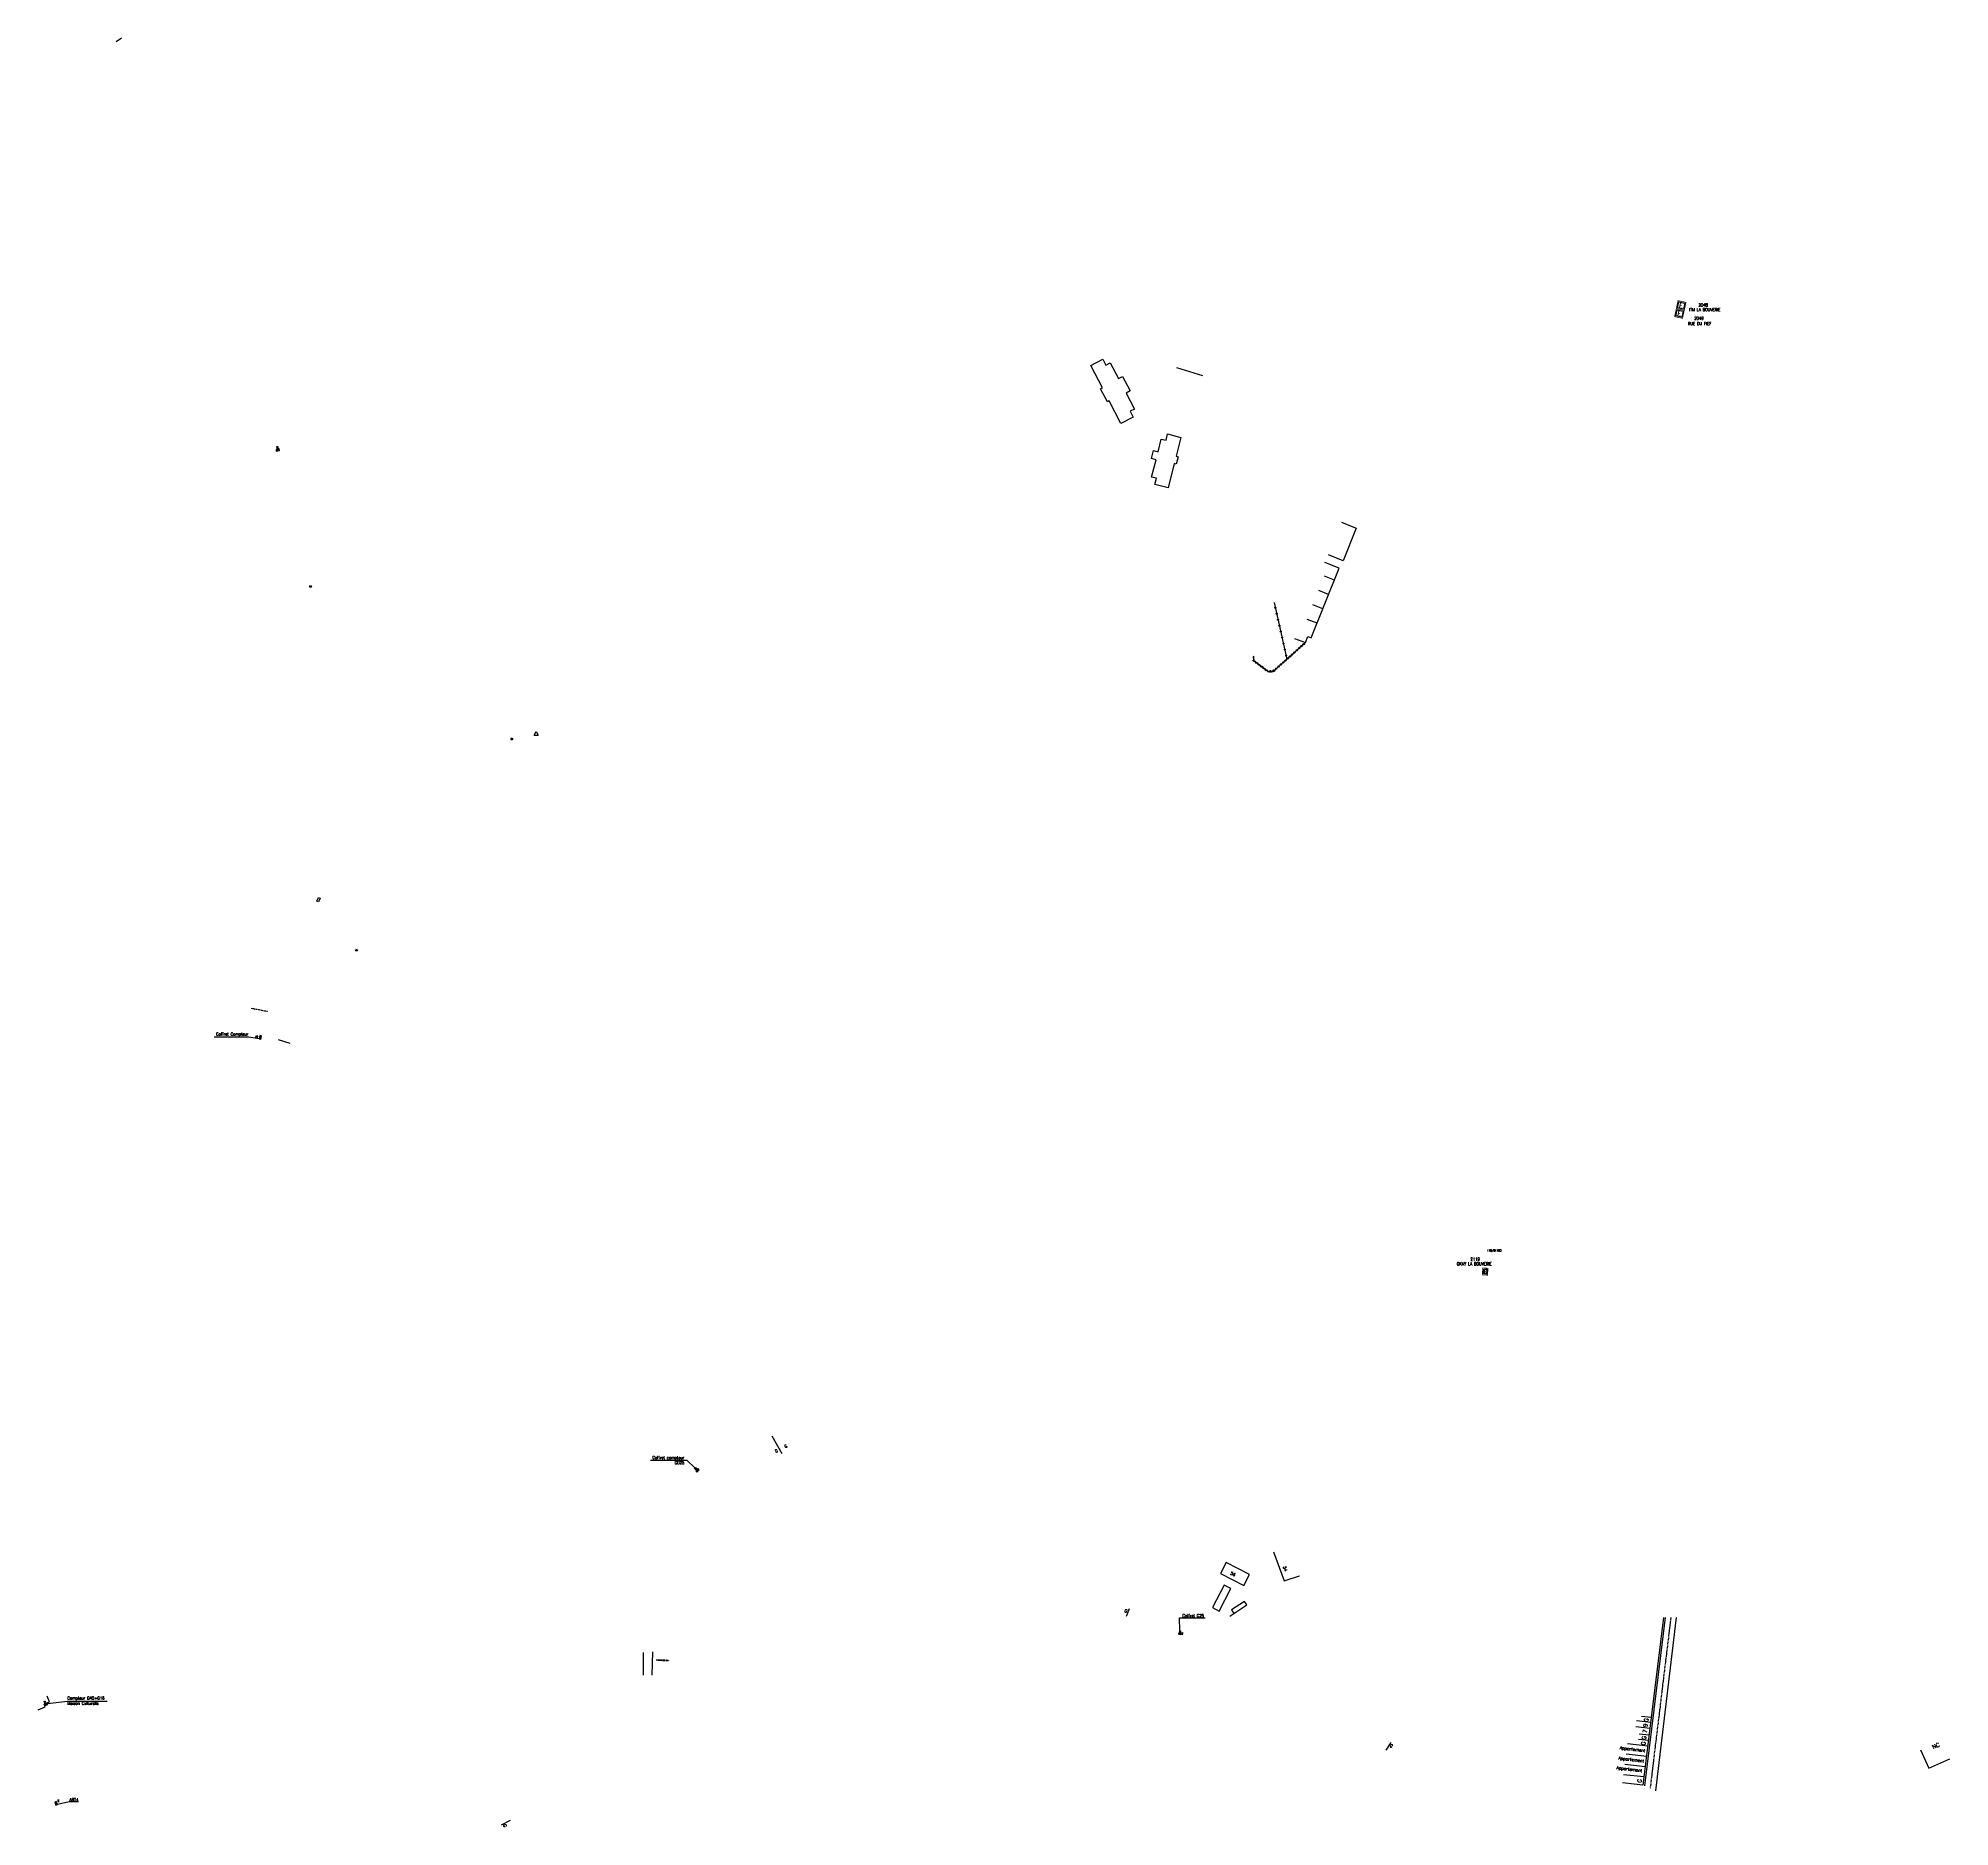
# Model space of a CAD drawing. Header units: millimetres. Extents: x 114000 to 114938, y 122018 to 122896.
import ezdxf
from ezdxf.enums import TextEntityAlignment as Align

# ---------------------------------------------------------------- set-up
doc = ezdxf.new("R2010")
doc.units = ezdxf.units.MM
doc.linetypes.add('CENTER', pattern=[2, 1.25, -0.25, 0.25, -0.25])
doc.linetypes.add('DASHED', pattern=[0.75, 0.5, -0.25])
doc.layers.get('0').update_dxf_attribs({"linetype": 'CONTINUOUS'})
for name, color, linetype in [('B_200', 7, 'CONTINUOUS'), ('BB01', 7, 'CONTINUOUS'), ('BB06', 7, 'CONTINUOUS'), ('BB_01', 252, 'CONTINUOUS'), ('BR01', 7, 'CONTINUOUS'), ('BR05', 7, 'CENTER'), ('BR12', 7, 'CONTINUOUS'), ('BR_12', 252, 'CONTINUOUS'), ('M_200', 7, 'CONTINUOUS'), ('W0008', 7, 'CONTINUOUS'), ('w0100', 7, 'CONTINUOUS'), ('W0112', 1, 'DASHED'), ('W0310', 3, 'CONTINUOUS'), ('w0322', 7, 'CONTINUOUS'), ('W0430', 7, 'CONTINUOUS'), ('W0432', 7, 'CONTINUOUS'), ('W0471', 7, 'CONTINUOUS'), ('W0991', 7, 'CONTINUOUS'), ('w1102', 7, 'CONTINUOUS')]:
    doc.layers.add(name, color=color, linetype=linetype)
doc.styles.add('M_ROMANS', font='ROMANS.shx', dxfattribs={"width": 0.75})
doc.styles.add('ROMANS', font='romans')
doc.styles.get("Standard").update_dxf_attribs({"font": 'romans.shx', "width": 0.85})
doc.dimstyles.get("Standard").update_dxf_attribs({"dimtxt": 1.5, "dimasz": 1.2, "dimexe": 0.625, "dimexo": 0.625, "dimgap": 0.25, "dimtad": 1, "dimdec": 1, "dimzin": 0, "dimdsep": 46, "dimtxsty": 'Standard', "dimcen": -0.5, "dimadec": 0, "dimazin": 0, "dimtfac": 1, "dimtdec": 1, "dimtmove": 0, "dimatfit": 3, "dimfxl": 0, "dimtolj": 1, "dimtzin": 0, "dimarcsym": 0})

# ---------------------------------------------------------------- blocks, each defined once
blk = doc.blocks.new('M_200_59')
at = {"layer": 'M_200', "color": 0, "linetype": 'Continuous', "const_width": 0.35, "flags": 128}
blk.add_lwpolyline([(4, 4), (4, 0), (0, 0), (0, 4)], close=True, dxfattribs=at)
at = {"layer": 'M_200', "color": 0, "linetype": 'Continuous'}
blk.add_lwpolyline([(0.5, 3.5), (3.5, 3.5), (3.5, 0.5), (0.5, 0.5)], close=True, dxfattribs=at)
at = {"layer": 'M_200', "insert": (2, 2), "char_height": 2.5, "width": 4, "attachment_point": 5}
blk.add_mtext('E', dxfattribs=at)
at = {"layer": 'M_200', "color": 0, "linetype": 'Continuous', "width": 0.85}
for tag, p in [('NUM', (2, 17.06)), ('NOM', (2, 10.65))]:
    blk.add_attdef(tag, text='', height=4, dxfattribs=at).set_placement(p, align=Align.MIDDLE)
at = {"layer": 'M_200', "color": 0, "linetype": 'Continuous', "style": 'M_ROMANS', "width": 0.75, "flags": 3}
for tag, p in [('DEF_COUP', (1.87, -5.49)), ('DEF_TYPE', (1.87, -7.99)), ('DEF_LEG', (1.87, -2.99))]:
    blk.add_attdef(tag, text='', height=1.2, dxfattribs=at).set_placement(p, align=Align.MIDDLE)
blk = doc.blocks.new('B_200_01')
at = {"color": 0, "linetype": 'Continuous', "flags": 128}
blk.add_lwpolyline([(-0.75, -0.75), (-0.75, 0.75), (0.75, 0.75), (0.75, -0.75)], close=True, dxfattribs=at)
at = {"color": 0, "linetype": 'Continuous', "style": 'M_ROMANS', "width": 0.75}
blk.add_text('R', height=0.9, dxfattribs=at).set_placement((0, 0), align=Align.MIDDLE)
at = {"color": 0, "linetype": 'Continuous', "style": 'M_ROMANS', "width": 0.75, "flags": 3}
for tag, p in [('DEF_COUP', (0, -7.5)), ('DEF_TYPE', (0, -10)), ('DEF_LEG', (0, -5))]:
    blk.add_attdef(tag, text='', height=1.2, dxfattribs=at).set_placement(p, align=Align.MIDDLE)
blk = doc.blocks.new('BR1201')
at = {"color": 0, "linetype": 'Continuous'}
for p, q in [((-1, -0.58), (0, 1.15)), ((0, 1.15), (1, -0.58)), ((-1, -0.58), (1, -0.58))]:
    blk.add_line(p, q, dxfattribs=at)
blk = doc.blocks.new('BF0101')
at = {"color": 0, "linetype": 'Continuous'}
for radius in [0.25, 0.15]:
    blk.add_circle((0, 0), radius, dxfattribs=at)
blk = doc.blocks.new('BF0301')
at = {"color": 0, "linetype": 'Continuous'}
for centre, start, end in [((-0.5, 0.38), 216.8699, 323.1304), ((0.5, -0.37), 36.8699, 143.1303)]:
    blk.add_arc(centre, 0.625, start, end, dxfattribs=at)
blk = doc.blocks.new('*U5')
at = {"layer": 'M_200', "color": 0, "linetype": 'Continuous', "const_width": 0.35, "flags": 128}
blk.add_lwpolyline([(2.6, 3.4), (2.6, 0), (0, 0), (0, 3.4)], close=True, dxfattribs=at)
at = {"layer": 'M_200', "color": 0, "linetype": 'Continuous'}
blk.add_lwpolyline([(0.5, 2.9), (2.1, 2.9), (2.1, 0.5), (0.5, 0.5)], close=True, dxfattribs=at)
at = {"layer": 'M_200', "insert": (1.31, 1.71), "char_height": 1.53, "width": 1.5875, "attachment_point": 5}
blk.add_mtext('E', dxfattribs=at)
at = {"layer": 'M_200', "color": 0, "linetype": 'Continuous', "width": 0.85}
for tag, p in [('NUM', (2, 17.06)), ('NOM', (2, 10.65))]:
    blk.add_attdef(tag, text='', height=4, dxfattribs=at).set_placement(p, align=Align.MIDDLE)
at = {"layer": 'M_200', "color": 0, "linetype": 'Continuous', "style": 'M_ROMANS', "width": 0.75, "flags": 3}
for tag, p in [('DEF_COUP', (1.87, -5.49)), ('DEF_TYPE', (1.87, -7.99)), ('DEF_LEG', (1.87, -2.99))]:
    blk.add_attdef(tag, text='', height=1.2, dxfattribs=at).set_placement(p, align=Align.MIDDLE)
blk = doc.blocks.new('T432')
at = {"flags": 128}
for points in [[(0.8, 0.8), (-0.8, 0.8)], [(-0.8, 0.8), (-0.8, 0)], [(0.8, 0.8), (-0.8, 0)], [(-0.8, 0), (0.8, 0)], [(-0.4, 2.1), (-0.4, 1.3)], [(-0.4, 1.3), (0.4, 1.3)], [(-0.39, 2.1), (0.41, 2.1)], [(0, 1.7), (0.4, 1.7)], [(0.4, 1.3), (0.4, 1.7)], [(0.8, 0), (0.8, 0.8)]]:
    blk.add_lwpolyline(points, dxfattribs=at)
blk = doc.blocks.new('*U7')
at = {"flags": 128}
for points in [[(0.8, 0.8), (-0.8, 0.8)], [(-0.8, 0.8), (-0.8, 0)], [(0.8, 0.8), (-0.8, 0)], [(-0.8, 0), (0.8, 0)], [(0.8, 0), (0.8, 0.8)], [(-0.39, -0.28), (0.41, -0.28)], [(-0.39, -0.28), (-0.39, -1.08)], [(-0.39, -1.08), (0.41, -1.08)], [(0.01, -0.68), (0.41, -0.68)], [(0.41, -1.08), (0.41, -0.68)]]:
    blk.add_lwpolyline(points, dxfattribs=at)
blk = doc.blocks.new('*U8')
at = {"flags": 128}
for points in [[(0.8, 0.8), (-0.8, 0.8)], [(-0.8, 0.8), (-0.8, 0)], [(0.8, 0.8), (-0.8, 0)], [(-0.8, 0), (0.8, 0)], [(-0.4, 2.56), (-0.4, 1.76)], [(-0.4, 1.76), (0.4, 1.76)], [(-0.39, 2.56), (0.41, 2.56)], [(0, 2.16), (0.4, 2.16)], [(0.4, 1.76), (0.4, 2.16)], [(0.8, 0), (0.8, 0.8)]]:
    blk.add_lwpolyline(points, dxfattribs=at)
blk = doc.blocks.new('*U290')
at = {"flags": 128}
for points in [[(-1.29, 1.74), (-1.01, 2.49)], [(-1.29, 1.74), (-0.54, 1.47)], [(-0.91, 1.61), (-0.77, 1.98)], [(0.8, 0.8), (-0.8, 0.8)], [(-0.8, 0.8), (-0.8, 0)], [(0.8, 0.8), (-0.8, 0)], [(-0.8, 0), (0.8, 0)], [(-0.54, 1.47), (-0.26, 2.22)], [(0.8, 0), (0.8, 0.8)]]:
    blk.add_lwpolyline(points, dxfattribs=at)

msp = doc.modelspace()

# ---------------------------------------------------------------- linework, layer by layer
at = {"layer": 'BB01'}
for p, q in [((114790.73, 122066.52), (114783.72, 122067.41)), ((114791, 122069.48), (114783.99, 122070.36)), ((114790.27, 122063.34), (114785.35, 122063.88)), ((114791.39, 122071.99), (114786.46, 122072.53)), ((114788.99, 122052.88), (114778.9, 122054)), ((114789.61, 122057.92), (114779.52, 122059.03)), ((114789.94, 122060.63), (114785.01, 122061.17)), ((114788.22, 122047.87), (114778.28, 122048.97)), ((114787.11, 122038.88), (114777.17, 122039.98)), ((114787.59, 122042.81), (114777.66, 122043.91))]:
    msp.add_line(p, q, dxfattribs=at)
at = {"layer": 'BB01', "flags": 128}
msp.add_lwpolyline([(114787.25, 122038.82), (114797.39, 122121.06)], dxfattribs=at)
at = {"layer": 'BB01', "color": 253, "flags": 128}
msp.add_lwpolyline([(114923.27, 122056.2), (114927.37, 122047.09), (114937.65, 122051.71)], dxfattribs=at)
at = {"layer": 'BB_01', "flags": 128}
msp.add_lwpolyline([(114136.62, 122472.47), (114137.45, 122474.29), (114138.36, 122473.88), (114137.53, 122472.06)], close=True, dxfattribs=at)
at = {"layer": 'BR01', "flags": 128}
msp.add_lwpolyline([(114788.08, 122038.44), (114798.25, 122121.06)], dxfattribs=at)
at = {"layer": 'BR01'}
msp.add_lwpolyline([(114803.37, 122121.06), (114793.24, 122036.08)], dxfattribs=at)
at = {"layer": 'BR05'}
msp.add_lwpolyline([(114800.81, 122121.06), (114790.66, 122037.26)], dxfattribs=at)
at = {"layer": 'BR_12', "flags": 128}
for points in [[(114133.07, 122626.4), (114133.57, 122627.27), (114134.07, 122626.4), (114133.07, 122626.4)], [(114155.66, 122448.13), (114156.16, 122448.99), (114156.66, 122448.13), (114155.66, 122448.13)]]:
    msp.add_lwpolyline(points, dxfattribs=at)
at = {"layer": 'W0008', "color": 252}
for p, q in [((114296.71, 122103.8), (114296.8, 122092.7)), ((114301.36, 122104.19), (114300.93, 122092.82))]:
    msp.add_line(p, q, dxfattribs=at)
at = {"layer": 'w0100', "color": 252}
for points in [[(114516.31, 122735.24), (114522.16, 122738.28), (114523.65, 122735.4), (114525.82, 122736.53), (114529.87, 122728.74), (114531.93, 122729.81), (114535.63, 122722.69), (114533.66, 122721.67), (114537.74, 122713.82), (114535.57, 122712.69), (114537.04, 122709.87), (114531.09, 122706.78), (114525.37, 122717.79), (114524.44, 122717.31), (114521.07, 122723.79), (114522, 122724.27)], [(114554.01, 122701.57), (114560.51, 122699.92), (114558.13, 122690.65), (114559.16, 122690.39), (114558.24, 122686.81), (114557.24, 122687.06), (114554.18, 122675.12), (114547.71, 122676.78), (114548.5, 122679.85), (114546.11, 122680.46), (114548.3, 122688.96), (114546.11, 122689.52), (114547.12, 122693.45), (114549.28, 122692.9), (114550.87, 122699.11), (114553.25, 122698.5)]]:
    msp.add_lwpolyline(points, close=True, dxfattribs=at)
for points in [[(114558.41, 122734.16), (114571.05, 122730.32)], [(114639.34, 122658.3), (114646.49, 122655.44), (114640.07, 122639.37), (114632.92, 122642.23), (114632.92, 122642.23)], [(114616.28, 122601.33), (114621.55, 122599.22), (114622.79, 122602.32), (114624.46, 122601.65), (114624.46, 122601.65), (114624.46, 122601.65), (114638.12, 122635.74), (114631.17, 122638.53)], [(114000, 122075.81), (114003.43, 122077.18), (114002.88, 122078.55), (114005.49, 122079.64), (114004.39, 122082.39)]]:
    msp.add_lwpolyline(points, dxfattribs=at)
at = {"layer": 'w0100', "color": 252, "extrusion": (0, 0, -1), "flags": 128}
msp.add_lwpolyline([(-114591.41, 122136.67), (-114594.22, 122142.16), (-114582.74, 122148.03), (-114579.93, 122142.55), (-114591.41, 122136.67)], close=True, dxfattribs=at)
at = {"layer": 'w0100', "color": 252, "flags": 128}
for points in [[(114605.95, 122153.27), (114611.08, 122139.04), (114618.67, 122141.43), (114618.67, 122141.43)], [(114533.79, 122121.69), (114535.26, 122125.46)]]:
    msp.add_lwpolyline(points, dxfattribs=at)
at = {"layer": 'w0100', "color": 252, "extrusion": (0, 0, -1), "flags": 128}
for points in [[(-114576.01, 122126), (-114579.32, 122124.17), (-114585.01, 122135.24), (-114581.67, 122136.92), (-114576.01, 122126)], [(-114584.45, 122121.69), (-114592.86, 122127.31), (-114591.62, 122128.92), (-114585.3, 122124.8), (-114586.48, 122123.05)]]:
    msp.add_lwpolyline(points, dxfattribs=at)
at = {"layer": 'W0112', "color": 252}
for p, q in [((114303.32, 122100.14), (114309.09, 122099.87)), ((114303.33, 122100.41), (114309.09, 122100.14)), ((114309.09, 122100.14), (114309.09, 122099.87))]:
    msp.add_line(p, q, dxfattribs=at)
at = {"layer": 'W0112', "color": 252, "flags": 128}
msp.add_lwpolyline([(114104.53, 122419.94), (114112.7, 122418.35)], dxfattribs=at)
at = {"layer": 'W0310', "color": 252, "flags": 128}
msp.add_lwpolyline([(114596.19, 122592.54), (114596.17, 122590.65, 0.238557), (114596.37, 122590.25), (114603.14, 122585.16, 0.300738), (114606.32, 122585.57), (114621.55, 122599.22)], format="xyb", dxfattribs=at)
at = {"layer": 'w0322', "color": 252}
msp.add_lwpolyline([(114606.24, 122618.88), (114612.52, 122591.14)], dxfattribs=at)
at = {"layer": 'w1102', "color": 252}
msp.add_line((114359.79, 122210.15), (114364.77, 122201.44), dxfattribs=at)
at = {"layer": 'w1102', "color": 252, "flags": 128}
for points in [[(114040.8, 122895.7), (114038.24, 122893.97)], [(114123.65, 122402.57), (114117.81, 122404.4)], [(114661.25, 122056.02), (114663.57, 122059.79)], [(114227.2, 122019.4), (114231.66, 122021.67)]]:
    msp.add_lwpolyline(points, dxfattribs=at)
at = {"layer": 'w1102', "color": 252}
for points in [[(114635.77, 122629.87), (114635.77, 122629.87), (114630.94, 122631.81)], [(114630.12, 122615.76), (114630.12, 122615.76), (114625.29, 122617.7)], [(114632.94, 122622.82), (114632.94, 122622.82), (114628.11, 122624.75)], [(114627.29, 122608.71), (114627.29, 122608.71), (114622.46, 122610.64)]]:
    msp.add_lwpolyline(points, dxfattribs=at)

# ---------------------------------------------------------------- block references
at = {"layer": 'B_200', "xscale": 0.4999999999930274, "yscale": 0.5, "zscale": 0.5, "rotation": 58.01911795341886}
msp.add_blockref('B_200_01', (114232.32, 122551.98), dxfattribs=at)
at = {"layer": 'BR12'}
msp.add_blockref('BR1201', (114244.29, 122554.46), dxfattribs=at)
at = {"layer": 'M_200'}
ref = msp.add_blockref('M_200_59', (114803.51, 122763.07), dxfattribs=dict(at, rotation=347.820243902395))
ref.add_attrib('NUM', '2048', dxfattribs={"color": 0, "linetype": 'Continuous', "height": 1.5, "width": 0.85}).set_placement((114816.69, 122764.84), align=Align.MIDDLE)
ref.add_attrib('NOM', 'ITM LA BOUVERIE', dxfattribs={"color": 0, "linetype": 'Continuous', "height": 1.5, "width": 0.85}).set_placement((114817.47, 122762.59), align=Align.MIDDLE)
ref = msp.add_blockref('M_200_59', (114802.67, 122759.16), dxfattribs=dict(at, rotation=347.820243902395))
ref.add_attrib('NUM', '2049', dxfattribs={"color": 0, "linetype": 'Continuous', "height": 1.5, "width": 0.85}).set_placement((114814.62, 122758.29), align=Align.MIDDLE)
ref.add_attrib('NOM', 'RUE DU FIEF', dxfattribs={"color": 0, "linetype": 'Continuous', "height": 1.5, "width": 0.85}).set_placement((114814.95, 122755.74), align=Align.MIDDLE)
ref = msp.add_blockref('*U5', (114708.34, 122289.11), dxfattribs=dict(at, rotation=356.3565121552111))
ref.add_attrib('NUM', '2119', dxfattribs={"color": 0, "linetype": 'Continuous', "height": 1.5, "width": 0.85}).set_placement((114704.84, 122296.8), align=Align.MIDDLE)
ref.add_attrib('NOM', 'OKAY LA BOUVERIE', dxfattribs={"color": 0, "linetype": 'Continuous', "height": 1.5, "width": 0.85}).set_placement((114704.39, 122294.52), align=Align.MIDDLE)
at = {"layer": 'W0310', "color": 252}
for p, rotation in [((114619.02, 122596.96), 221.8208085256127), ((114620.14, 122597.96), 221.8208085256127), ((114621.26, 122598.96), 221.8208085256127), ((114596.49, 122590.16), 143.0537745685563), ((114596.18, 122591.54), 89.38373725679905), ((114597.69, 122589.26), 143.0537745685563), ((114598.89, 122588.35), 143.0537745685563), ((114608.96, 122587.96), 221.8208085265108), ((114610.08, 122588.96), 221.8208085265108), ((114611.2, 122589.96), 221.8208085265108), ((114612.31, 122590.96), 221.8208085265108), ((114613.43, 122591.96), 221.8208085256127), ((114614.55, 122592.96), 221.8208085256127), ((114615.67, 122593.96), 221.8208085256127), ((114616.79, 122594.96), 221.8208085256127), ((114617.9, 122595.96), 221.8208085256127), ((114600.09, 122587.45), 143.0537745685563), ((114601.29, 122586.55), 143.0537745685563), ((114602.49, 122585.65), 143.0537745685563), ((114603.9, 122585.2), 177.2321315813843), ((114605.38, 122585.32), 192.7499826732148), ((114606.72, 122585.96), 221.8208085265108), ((114607.84, 122586.96), 221.8208085265108)]:
    msp.add_blockref('BF0301', p, dxfattribs=dict(at, rotation=rotation))
at = {"layer": 'w0322', "color": 252, "rotation": 282.7606373347668}
for p in [(114606.82, 122616.33), (114607.48, 122613.4), (114608.14, 122610.48), (114608.8, 122607.55), (114609.47, 122604.62), (114610.13, 122601.7), (114610.79, 122598.77), (114611.45, 122595.85), (114612.12, 122592.92)]:
    msp.add_blockref('BF0101', p, dxfattribs=at)
at = {"layer": 'W0430', "rotation": 289.9892473016229}
msp.add_blockref('*U290', (114008.35, 122029.76), dxfattribs=at)
at = {"layer": 'W0432', "color": 252, "rotation": 7.932386191189272}
msp.add_blockref('T432', (114117.55, 122693.33), dxfattribs=at)
at = {"layer": 'W0432'}
for name, p, rotation in [('*U8', (114109.33, 122405.53), 79.97095396118203), ('T432', (114323.67, 122192.96), 46.19645342317774), ('*U7', (114560.38, 122113.39), 68.44345375565128), ('T432', (114003.93, 122078.12), 22.6166772105153)]:
    msp.add_blockref(name, p, dxfattribs=dict(at, rotation=rotation))

# ---------------------------------------------------------------- texts
at = {"layer": 'BB06'}
for s, p in [('7', (114788.12, 122065.22)), ('9', (114788.4, 122068.17)), ('G', (114788.79, 122070.68)), ('G', (114787.34, 122059.32)), ('G', (114787.67, 122062.03)), ('G', (114785.49, 122040.88))]:
    msp.add_text(s, height=2, rotation=83.70629, dxfattribs=at).set_placement(p, align=Align.MIDDLE)
at = {"layer": 'BB06', "style": 'ROMANS'}
for p in [(114782.01, 122056.22), (114780.45, 122046.44), (114781.37, 122051.15)]:
    msp.add_text('Appartement', height=1.5, rotation=352.95993, dxfattribs=at).set_placement(p, align=Align.MIDDLE)
at = {"layer": 'BB06', "color": 252}
msp.add_text('NC', height=2, rotation=24.1935, dxfattribs=at).set_placement((114930.86, 122058.08), align=Align.MIDDLE)
at = {"layer": 'W0430', "color": 252, "linetype": 'Continuous', "insert": (114015.36, 122030.99), "char_height": 1.5, "attachment_point": 7}
msp.add_mtext('\\A1;ABT4', dxfattribs=at)
at = {"layer": 'W0432', "color": 252, "linetype": 'Continuous', "char_height": 1.5}
for s, insert, attachment_point in [('\\A1;Coffret Compteur', (114103.08, 122405.96), 9), ('Coffret compteur\\PG025', (114316.87, 122196.22), 9), ('\\A1;Compteur G40+G16\\PMaison Culturelle', (114014.31, 122078.24), 7)]:
    msp.add_mtext(s, dxfattribs=dict(at, insert=insert, attachment_point=attachment_point))
at = {"layer": 'W0432', "color": 252, "insert": (114561.23, 122121.17), "char_height": 1.5, "attachment_point": 7}
msp.add_mtext('\\A1;Coffret G25', dxfattribs=at)
at = {"layer": 'W0471', "linetype": 'Continuous', "width": 0.85}
msp.add_text('116/01163', height=1, dxfattribs=at).set_placement((114714.2, 122301.03), align=Align.MIDDLE)
at = {"layer": 'W0991', "color": 252, "width": 0.85}
for p in [(114366.71, 122205.05), (114362.07, 122202.73)]:
    msp.add_text('G', height=1.5, rotation=29.73948, dxfattribs=at).set_placement(p, align=Align.MIDDLE)
at = {"layer": 'W0991', "color": 252}
for s, rotation, p in [('56', 332.89633, (114584.54, 122142.32)), ('54', 289.8106, (114610.56, 122145.92)), ('G', 338.70301, (114532.62, 122123.85)), ('G', 296.93145, (114227.99, 122019.27))]:
    msp.add_text(s, height=1.5, rotation=rotation, dxfattribs=at).set_placement(p)
at = {"layer": 'W0991', "color": 252, "width": 0.85}
msp.add_text('G', height=1.5, rotation=328.37742, dxfattribs=at).set_placement((114662.86, 122057.73))

# ---------------------------------------------------------------- leaders
at = {"layer": 'W0430', "color": 252, "linetype": 'Continuous', "annotation_type": 0, "has_hookline": 1, "hookline_direction": 0, "text_width": 4.37}
msp.add_leader([(114009.42, 122029.53), (114015.11, 122030.74)], dimstyle='Standard', dxfattribs=at)
at = {"layer": 'W0432', "color": 252, "linetype": 'Continuous', "annotation_type": 0, "has_hookline": 1}
for points, hookline_direction, text_width in [([(114108.4, 122404.88), (114103.33, 122405.71)], 1, 16.7), ([(114322.15, 122194.42), (114318.37, 122197.98), (114317.17, 122197.98)], 1, 16.51), ([(114004.51, 122078.8), (114014.43, 122080)], 0, 19.06)]:
    msp.add_leader(points, dimstyle='Standard', dxfattribs=dict(at, hookline_direction=hookline_direction, text_width=text_width))
at = {"layer": 'W0432', "color": 252, "annotation_type": 0, "has_hookline": 1, "hookline_direction": 0, "text_width": 11.11}
msp.add_leader([(114559.93, 122114.43), (114559.78, 122120.92), (114560.98, 122120.92)], dimstyle='Standard', dxfattribs=at)

doc.saveas('drawing.dxf')
